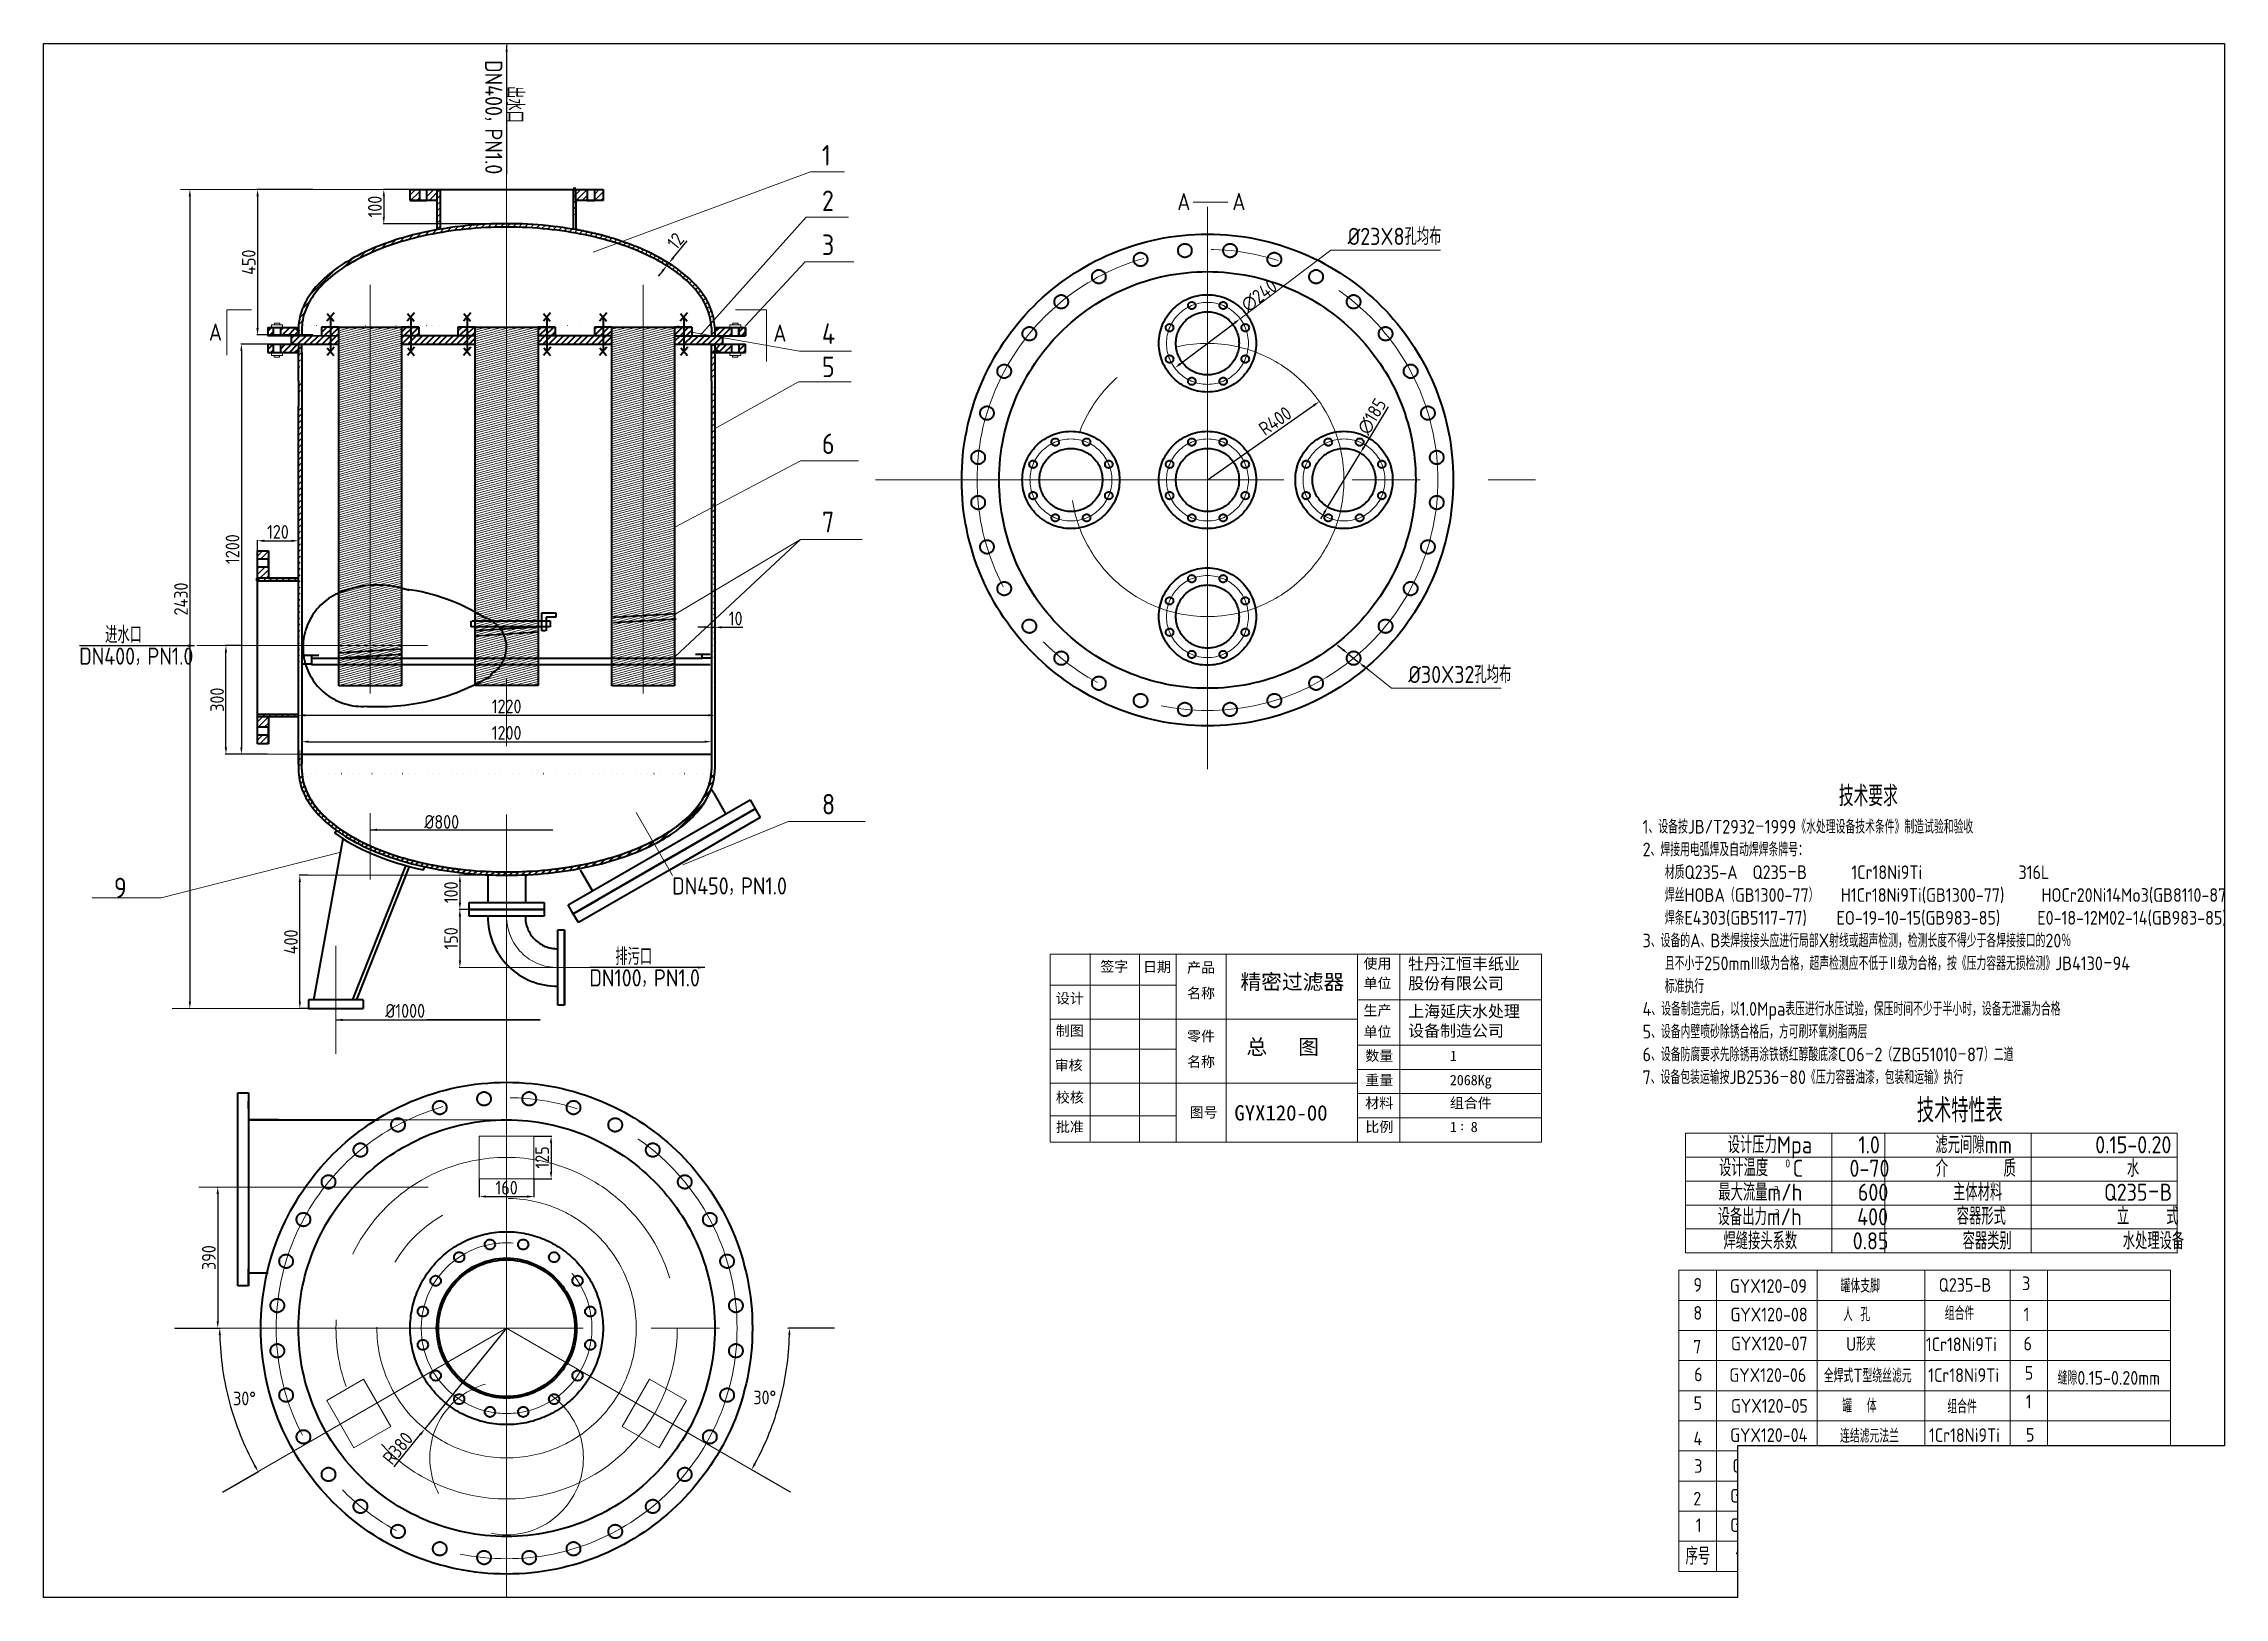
# Paper-space layout 'Gb A1 标题栏' of a CAD drawing. Extents: x 2 to 808, y 7 to 581.
# The model-space entities are those that its viewports show. They can reach past a viewport. Long polylines and large blocks are cut down to what shows.
import ezdxf
from ezdxf.enums import TextEntityAlignment as Align

# ---------------------------------------------------------------- set-up
doc = ezdxf.new("R2010")
doc.units = 0
doc.header["$MEASUREMENT"] = 0
doc.header["$PDMODE"] = 35
for name, pattern in [('CENTER2', [28.575, 19.05, -3.175, 3.175, -3.175]), ('DASHED', [19.05, 12.7, -6.35]), ('DASHED2', [9.525, 6.35, -3.175])]:
    doc.linetypes.add(name, pattern=pattern)
doc.layers.get('0').update_dxf_attribs({"linetype": 'DASHED2', "lineweight": 9})
doc.layers.get('Defpoints').update_dxf_attribs({"linetype": 'CONTINUOUS'})
for name, color, linetype, lineweight in [('中心线', 7, 'CENTER2', 9), ('文本', 7, 'CONTINUOUS', 18), ('标注', 7, 'CONTINUOUS', 15), ('设备主体', 7, 'CONTINUOUS', 35)]:
    doc.layers.add(name, color=color, linetype=linetype, lineweight=lineweight)
doc.layers.add('图框_视口', color=7, linetype='CONTINUOUS')
doc.styles.get("Standard").update_dxf_attribs({"font": 'gbenor.shx'})
doc.styles.add('工程字', font='gbenor.shx', dxfattribs={"bigfont": 'gbcbig.shx'})
doc.dimstyles.new('GB-35', dxfattribs={"dimtxt": 40, "dimasz": 20, "dimexe": 1.75, "dimexo": 0.875, "dimgap": 6, "dimtad": 1, "dimdsep": 46, "dimtxsty": '工程字', "dimcen": 3.5, "dimadec": 0, "dimazin": 0, "dimtfac": 0.7, "dimtmove": 0, "dimatfit": 3, "dimfxl": 0, "dimtzin": 0, "dimarcsym": 0})
doc.dimstyles.new('GB-35$2', dxfattribs={"dimtxt": 40, "dimasz": 20, "dimexe": 1.75, "dimexo": 0.875, "dimgap": 6, "dimtad": 2, "dimtih": 1, "dimtoh": 1, "dimdsep": 46, "dimtxsty": '工程字', "dimcen": 3.5, "dimaunit": 1, "dimadec": 0, "dimazin": 0, "dimtfac": 0.7, "dimtmove": 0, "dimatfit": 0, "dimfxl": 0, "dimtzin": 0, "dimarcsym": 0})
pattern_1 = [(45, (0, 0), (-8.98026, 8.98026), [])]

psp = doc.layouts.new('Gb A1 标题栏')

msp = doc.modelspace()

# ---------------------------------------------------------------- texts
at = {"layer": '文本', "ltscale": 1.05, "insert": (4131.958, -400.906), "char_height": 40, "attachment_point": 1, "style": '工程字'}
msp.add_mtext('                         {\\H1.5x; 技术要求\\P}1、设备按JB/T2932－1999《水处理设备技术条件》制造试验和验收\\P2、焊接用电弧焊及自动焊焊条牌号：\\P   材质Q235-A  Q235－B      1Cr18Ni9Ti             316L\\P   焊丝HOBA（GB1300-77）   H1Cr18Ni9Ti(GB1300-77)     HOCr20Ni14Mo3(GB8110-87)\\P   焊条E4303(GB5117-77)    EO-19-10-15(GB983-85)     E0-18-12M02-14(GB983-85)\\P3、设备的A、B类焊接接头应进行局部X射线或超声检测，检测长度不得少于各焊接接口的20％\\P   且不小于250mmⅢ级为合格，超声检测应不低于Ⅱ级为合格，按《压力容器无损检测》JB4130－94\\P   标准执行\\P4、设备制造完后，以1.0Mpa表压进行水压试验，保压时间不少于半小时，设备无泄漏为合格\\P5、设备内壁喷砂除锈合格后，方可刷环氧树脂两层\\P6、设备防腐要求先除锈再涂铁锈红醇酸底漆CO6－2（ZBG51010－87）二道\\P7、设备包装运输按JB2536－80《压力容器油漆，包装和运输》执行', dxfattribs=at)
at = {"layer": '标注', "linetype": 'Continuous', "lineweight": 15, "style": '工程字'}
for s, height, p in [('                技术特性表', 70, (4327.957, -1386.559)), ('设计压力Mpa     1.0      滤元间隙mm         0.15-0.20    ', 50, (4381.204, -1477.272)), ('设计温度', 50, (4355.757, -1544.625)), ('C     0-70     介      质            水                  ', 50, (4571.749, -1546.259)), ('最大流量m/h      600       主体材料           Q235－B', 50, (4353.688, -1616.377)), ('设备出力m/h      400      ', 50, (4351.801, -1688.025)), ('                 容器形式            立    式', 50, (4591.305, -1686.477)), ('焊缝接头系数      0.85        容器类别            水处理设备', 50, (4368.747, -1758.673))]:
    msp.add_text(s, height=height, dxfattribs=at).set_placement(p)
at = {"layer": '标注', "linetype": 'Continuous', "lineweight": 15}
for s, p in [('0', (4550.372, -1518.553)), ('3', (4516.926, -1596.53)), ('3', (4519.318, -1664.668))]:
    msp.add_text(s, height=23.355, dxfattribs=at).set_placement(p)
at = {"layer": '标注', "ltscale": 1.05}
for s, p in [('9', (4293.465, -1862.426)), ('3', (5255.725, -1858.166)), ('8', (4293.465, -1944.687)), ('1', (5256.486, -1948.994)), ('7', (4292.052, -2043.647)), ('6', (5260.131, -2034.545)), ('6', (4295.165, -2124.791)), ('5', (5263.915, -2120.379)), ('5', (4293.753, -2209.287)), ('1', (5263.095, -2204.323)), ('4', (4293.753, -2312.187)), ('5', (5267.241, -2301.462)), ('2', (5269.531, -2380.397)), ('3', (4295.165, -2393.037)), ('2', (4292.006, -2488.587)), ('1', (5265.026, -2472.541)), ('1', (4296.281, -2566.111)), ('2', (5272.458, -2570.461))]:
    msp.add_text(s, height=40, dxfattribs=at).set_placement(p, align=Align.MIDDLE_CENTER)
at = {"layer": '标注', "ltscale": 1.05, "style": '工程字'}
for s, p in [('罐体支脚', (4769.503, -1865.353)), ('Q235-B', (5076.299, -1862.85)), ('人 孔', (4758.877, -1949.004)), ('组合件', (5060.36, -1945.901)), ('U形夹', (4771.613, -2035.73)), ('1Cr18Ni9Ti', (5065.694, -2036.706)), ('全焊式T型绕丝滤元', (4791.407, -2128.437)), ('1Cr18Ni9Ti', (5072.46, -2126.834)), ('罐  体', (4767.266, -2216.637)), ('组合件', (5067.95, -2218.89)), ('连结滤元法兰', (4796.666, -2304.837)), ('1Cr18Ni9Ti', (5074.715, -2302.584)), ('罐盖与筒体连结法兰', (4793.663, -2390.784)), ('Q235-B', (5079.226, -2389.181)), ('        孔  板', (4753.068, -2478.984)), ('Q235-B', (5085.992, -2477.055)), ('   罐  盖', (4745.216, -2569.437)), ('Q235-B', (5079.226, -2567.184))]:
    msp.add_text(s, height=40, dxfattribs=at).set_placement(p, align=Align.MIDDLE_CENTER)
at = {"layer": '标注', "insert": (853.531, 1724.019), "char_height": 40, "width": 500, "attachment_point": 1, "rotation": 270, "line_spacing_factor": 0.75, "style": '工程字'}
msp.add_mtext(' {\\H1.25x;  出水口\\PDN400，PN1.0}', dxfattribs=at)
at = {"layer": '标注', "width": 72.967, "attachment_point": 1, "style": '工程字'}
for s, insert, char_height in [('1', (1727.701, 1475.536), 60), ('2', (1727.701, 1342.099), 60), ('A', (2768.611, 1334.77), 50), ('A', (2929.978, 1334.77), 50), ('3', (1727.701, 1213.109), 60), ('A', (-68.265, 952.629), 50), ('A', (1585.254, 949.644), 50), ('4', (1727.701, 952.906), 60), ('5', (1727.701, 855.736), 60), ('6', (1727.701, 630.433), 60), ('7', (1727.701, 401.365), 60), ('8', (1727.701, -424.93), 60), ('9', (-346.648, -670.3), 60)]:
    msp.add_mtext(s, dxfattribs=dict(at, insert=insert, char_height=char_height))
at = {"layer": '标注', "char_height": 40, "width": 500, "attachment_point": 1, "line_spacing_factor": 0.75, "style": '工程字'}
for s, insert in [(' {\\H1.25x;  %%c23X8孔均布}', (3191.913, 1232.743)), (' {\\H1.25x;  进水口\\PDN400，PN1.0}', (-448.21, 66.148)), (' {\\H1.25x;  %%c30X32孔均布}', (3369.639, -50.232)), (' {\\H1.25x;   \\PDN450，PN1.0}', (1288.877, -606.924)), (' {\\H1.25x;  排污口\\PDN100，PN1.0}', (1046.406, -876.08))]:
    msp.add_mtext(s, dxfattribs=dict(at, insert=insert))
at = {"layer": '标注', "char_height": 40, "attachment_point": 6, "style": '工程字'}
for s, insert in [('%%c800', (664.715, -506.898)), ('%%c1000', (564.953, -1060.161))]:
    msp.add_mtext(s, dxfattribs=dict(at, insert=insert))
at = {"layer": '标注', "attachment_point": 1}
for s, insert, char_height in [('{\\f宋体|b0|i0|c134|p2;签字}', (2543.208, -915.023), 30), ('{\\f宋体|b0|i0|c134|p2;日期}', (2668.252, -916.096), 30), ('{\\f宋体|b0|i0|c134|p2;精密过滤器}', (2953.728, -952.936), 44.56296), ('{\\f宋体|b0|i0|c134|p2;使用}', (3314.238, -906.319), 30), ('{\\f宋体|b0|i0|c134|p2;牡丹江恒丰纸业\\P股份有限公司}', (3445.036, -905.3), 34.2792), ('{\\f宋体|b0|i0|c134|p2;设计}', (2412.982, -1008.319), 30), ('{\\f宋体|b0|i0|c134|p2;单位}', (3314.238, -964.059), 30), ('{\\f宋体|b0|i0|c134|p2;生产}', (3314.238, -1043.751), 30), ('{\\f宋体|b0|i0|c134|p2;上海延庆水处理\\P设备制造公司}', (3445.036, -1044.109), 34.2792), ('{\\f宋体|b0|i0|c134|p2;制图}', (2412.982, -1103.092), 30), ('{\\f宋体|b0|i0|c134|p2;总   图}', (2971.313, -1143.294), 44.56296), ('{\\f宋体|b0|i0|c134|p2;单位}', (3314.238, -1106.464), 30), ('{\\f宋体|b0|i0|c134|p2;审核}', (2409.536, -1204.177), 30), ('{\\f宋体|b0|i0|c134|p2;数量}', (3319.546, -1176.684), 30), ('{\\f宋体|b0|i0|c134|p2;1}', (3567.228, -1176.684), 30), ('{\\f宋体|b0|i0|c134|p2;重量}', (3319.546, -1247.879), 30), ('{\\f宋体|b0|i0|c134|p2;2068K\\f宋体|b0|i0|c0|p2;g}', (3567.228, -1247.879), 30), ('{\\f宋体|b0|i0|c134|p2;校核}', (2412.982, -1298.587), 30), ('{\\f宋体|b0|i0|c134|p2;图号}', (2804.972, -1342.411), 30), ('{\\f宋体|b0|i0|c134|p2;GYX120-00}', (2936.142, -1336.58), 44.56296), ('{\\f宋体|b0|i0|c134|p2;材料}', (3319.546, -1314.886), 30), ('{\\f宋体|b0|i0|c134|p2;组合件}', (3567.228, -1314.886), 30), ('{\\f宋体|b0|i0|c134|p2;批准}', (2412.982, -1384.874), 30), ('{\\f宋体|b0|i0|c134|p2;比例}', (3319.546, -1384.995), 30), ('{\\f宋体|b0|i0|c134|p2;1  8}', (3567.228, -1384.995), 30)]:
    msp.add_mtext(s, dxfattribs=dict(at, insert=insert, char_height=char_height))
at = {"layer": '标注', "char_height": 30, "attachment_point": 1, "line_spacing_factor": 1.5}
for s, insert in [('{\\f宋体|b0|i0|c134|p2;产品\\P名称}', (2797.383, -918.192)), ('{\\f宋体|b0|i0|c134|p2;零件\\P名称}', (2797.383, -1118.96))]:
    msp.add_mtext(s, dxfattribs=dict(at, insert=insert))
at = {"layer": '标注', "ltscale": 1.05, "char_height": 40, "attachment_point": 1}
for s, insert in [('GYX120-09', (4387.627, -1845.89)), ('GYX120-08', (4389.145, -1929.303)), ('GYX120-07', (4390.663, -2014.233)), ('GYX120-06', (4386.152, -2106.615)), ('GYX120-05', (4390.663, -2196.743)), ('GYX120-04', (4388.408, -2282.365)), ('GYX120-03', (4395.173, -2372.493)), ('GYX120-02', (4388.408, -2460.368)), ('GYX120-01', (4388.408, -2545.989))]:
    msp.add_mtext(s, dxfattribs=dict(at, insert=insert))
at = {"layer": '标注', "ltscale": 1.05, "attachment_point": 1, "style": '工程字'}
for s, insert, char_height in [('缝隙0.15-0.20mm', (5347.916, -2115.015), 40), ('名    称', (4721.638, -2628.46), 50), ('材    料', (5011.309, -2630.414), 50), ('备     注', (5417.203, -2630.254), 50)]:
    msp.add_mtext(s, dxfattribs=dict(at, insert=insert, char_height=char_height))
at = {"layer": '标注', "ltscale": 1.05, "attachment_point": 1, "line_spacing_factor": 0.75, "style": '工程字'}
for s, insert, char_height in [('序号', (4257.689, -2631.677), 50), ('代    号', (4404.486, -2628.46), 50), ('数量', (5237.302, -2627.769), 40)]:
    msp.add_mtext(s, dxfattribs=dict(at, insert=insert, char_height=char_height))

# ---------------------------------------------------------------- blocks, each defined once
blk = doc.blocks.new('*D2')
at = {"layer": 'Defpoints', "color": 0}
for p in [(803.9, 1344.9), (444.1, 1244.9), (803.9, 1244.9)]:
    blk.add_point(p, dxfattribs=at)
at = {"layer": '标注', "color": 0, "lineweight": -2}
for p, q in [((803, 1344.9), (442.3, 1344.9)), ((444.1, 1324.9), (444.1, 1264.9)), ((803, 1244.9), (442.3, 1244.9))]:
    blk.add_line(p, q, dxfattribs=at)
at = {"layer": '标注', "color": 0}
for points in [[(440.7, 1324.9), (447.4, 1324.9), (444.1, 1344.9)], [(440.7, 1264.9), (447.4, 1264.9), (444.1, 1244.9)]]:
    blk.add_solid(points, dxfattribs=at)
at = {"layer": '标注', "color": 0, "insert": (418.1, 1294.9), "char_height": 40, "attachment_point": 5, "rotation": 90, "style": '工程字'}
blk.add_mtext('100', dxfattribs=at)
blk = doc.blocks.new('*D3')
at = {"layer": 'Defpoints', "color": 0}
for p in [(236.7, 1344.9), (74.3, 919.2), (236.7, 919.2)]:
    blk.add_point(p, dxfattribs=at)
at = {"layer": '标注', "color": 0, "lineweight": -2}
for p, q in [((235.8, 1344.9), (72.5, 1344.9)), ((74.3, 1324.9), (74.3, 939.2)), ((235.8, 919.2), (72.5, 919.2))]:
    blk.add_line(p, q, dxfattribs=at)
at = {"layer": '标注', "color": 0}
for points in [[(70.9, 1324.9), (77.6, 1324.9), (74.3, 1344.9)], [(70.9, 939.2), (77.6, 939.2), (74.3, 919.2)]]:
    blk.add_solid(points, dxfattribs=at)
at = {"layer": '标注', "color": 0, "insert": (48.3, 1132.1), "char_height": 40, "attachment_point": 5, "rotation": 90, "style": '工程字'}
blk.add_mtext('450', dxfattribs=at)
blk = doc.blocks.new('*D4')
at = {"layer": 'Defpoints', "color": 0}
for p in [(103.9, 891.9), (26.9, -308.1), (103.9, -308.1)]:
    blk.add_point(p, dxfattribs=at)
at = {"layer": '标注', "color": 0, "lineweight": -2}
for p, q in [((103, 891.9), (25.1, 891.9)), ((26.9, 871.9), (26.9, -288.1)), ((103, -308.1), (25.1, -308.1))]:
    blk.add_line(p, q, dxfattribs=at)
at = {"layer": '标注', "color": 0}
for points in [[(23.6, 871.9), (30.2, 871.9), (26.9, 891.9)], [(23.6, -288.1), (30.2, -288.1), (26.9, -308.1)]]:
    blk.add_solid(points, dxfattribs=at)
at = {"layer": '标注', "color": 0, "insert": (0.9, 291.9), "char_height": 40, "attachment_point": 5, "rotation": 90, "style": '工程字'}
blk.add_mtext('1200', dxfattribs=at)
blk = doc.blocks.new('*D5')
at = {"layer": 'Defpoints', "color": 0}
for p in [(73.9, 286.6), (193.9, 316.4), (193.9, 286.6)]:
    blk.add_point(p, dxfattribs=at)
at = {"layer": '标注', "color": 0, "lineweight": -2}
for p, q in [((73.9, 287.5), (73.9, 318.1)), ((93.9, 316.4), (173.9, 316.4)), ((193.9, 287.5), (193.9, 318.1))]:
    blk.add_line(p, q, dxfattribs=at)
at = {"layer": '标注', "color": 0}
for points in [[(93.9, 319.7), (93.9, 313), (73.9, 316.4)], [(173.9, 319.7), (173.9, 313), (193.9, 316.4)]]:
    blk.add_solid(points, dxfattribs=at)
at = {"layer": '标注', "color": 0, "insert": (133.9, 342.4), "char_height": 40, "attachment_point": 5, "style": '工程字'}
blk.add_mtext('120', dxfattribs=at)
blk = doc.blocks.new('*D6')
at = {"layer": 'Defpoints', "color": 0}
for p in [(-18.4, 10), (26.9, 10), (26.9, -308.1)]:
    blk.add_point(p, dxfattribs=at)
at = {"layer": '标注', "color": 0, "lineweight": -2}
for p, q in [((26, 10), (-20.2, 10)), ((-18.4, -288.1), (-18.4, -10)), ((26, -308.1), (-20.2, -308.1))]:
    blk.add_line(p, q, dxfattribs=at)
at = {"layer": '标注', "color": 0}
for points in [[(-21.8, -10), (-15.1, -10), (-18.4, 10)], [(-21.8, -288.1), (-15.1, -288.1), (-18.4, -308.1)]]:
    blk.add_solid(points, dxfattribs=at)
at = {"layer": '标注', "color": 0, "insert": (-44.4, -149), "char_height": 40, "attachment_point": 5, "rotation": 90, "style": '工程字'}
blk.add_mtext('300', dxfattribs=at)
blk = doc.blocks.new('*D7')
at = {"layer": 'Defpoints', "color": 0}
for p in [(-124.1, 1344.9), (-124.1, -1053.1), (-124.1, -1053.1)]:
    blk.add_point(p, dxfattribs=at)
at = {"layer": '标注', "color": 0, "lineweight": -2}
for p, q in [((-123.2, 1344.9), (-122.3, 1344.9)), ((-124.1, 1324.9), (-124.1, -1033.1)), ((-125, -1053.1), (-125.8, -1053.1))]:
    blk.add_line(p, q, dxfattribs=at)
at = {"layer": '标注', "color": 0}
for points in [[(-127.4, 1324.9), (-120.8, 1324.9), (-124.1, 1344.9)], [(-127.4, -1033.1), (-120.8, -1033.1), (-124.1, -1053.1)]]:
    blk.add_solid(points, dxfattribs=at)
at = {"layer": '标注', "color": 0, "insert": (-150.1, 145.9), "char_height": 40, "attachment_point": 5, "rotation": 90, "style": '工程字'}
blk.add_mtext('2430', dxfattribs=at)
blk = doc.blocks.new('*D8')
at = {"layer": 'Defpoints', "color": 0}
for p in [(748.9, -663.1), (667, -763.1), (748.9, -763.1)]:
    blk.add_point(p, dxfattribs=at)
at = {"layer": '标注', "color": 0, "lineweight": -2}
for p, q in [((748, -663.1), (665.3, -663.1)), ((667, -683.1), (667, -743.1)), ((748, -763.1), (665.3, -763.1))]:
    blk.add_line(p, q, dxfattribs=at)
at = {"layer": '标注', "color": 0}
for points in [[(663.7, -683.1), (670.4, -683.1), (667, -663.1)], [(663.7, -743.1), (670.4, -743.1), (667, -763.1)]]:
    blk.add_solid(points, dxfattribs=at)
at = {"layer": '标注', "color": 0, "insert": (641, -713.1), "char_height": 40, "attachment_point": 5, "rotation": 90, "style": '工程字'}
blk.add_mtext('100', dxfattribs=at)
blk = doc.blocks.new('*D9')
at = {"layer": 'Defpoints', "color": 0}
for p in [(667, -763.1), (667, -933.1), (667, -933.1)]:
    blk.add_point(p, dxfattribs=at)
at = {"layer": '标注', "color": 0, "lineweight": -2}
for p, q in [((667.9, -763.1), (668.8, -763.1)), ((667, -783.1), (667, -913.1)), ((666.2, -933.1), (665.3, -933.1))]:
    blk.add_line(p, q, dxfattribs=at)
at = {"layer": '标注', "color": 0}
for points in [[(663.7, -783.1), (670.4, -783.1), (667, -763.1)], [(663.7, -913.1), (670.4, -913.1), (667, -933.1)]]:
    blk.add_solid(points, dxfattribs=at)
at = {"layer": '标注', "color": 0, "insert": (641, -848.1), "char_height": 40, "attachment_point": 5, "rotation": 90, "style": '工程字'}
blk.add_mtext('150', dxfattribs=at)
blk = doc.blocks.new('*D10')
at = {"layer": 'Defpoints', "color": 0}
for p in [(198.1, -663.1), (223.9, -663.1), (223.9, -1053.1)]:
    blk.add_point(p, dxfattribs=at)
at = {"layer": '标注', "color": 0, "lineweight": -2}
for p, q in [((223, -663.1), (196.4, -663.1)), ((198.1, -1033.1), (198.1, -683.1)), ((223, -1053.1), (196.4, -1053.1))]:
    blk.add_line(p, q, dxfattribs=at)
at = {"layer": '标注', "color": 0}
for points in [[(194.8, -683.1), (201.4, -683.1), (198.1, -663.1)], [(194.8, -1033.1), (201.4, -1033.1), (198.1, -1053.1)]]:
    blk.add_solid(points, dxfattribs=at)
at = {"layer": '标注', "color": 0, "insert": (172.1, -858.1), "char_height": 40, "attachment_point": 5, "rotation": 90, "style": '工程字'}
blk.add_mtext('400', dxfattribs=at)
blk = doc.blocks.new('*D11')
at = {"layer": 'Defpoints', "color": 0}
for p in [(203.9, -263.1), (1403.9, -266.4), (1403.9, -272)]:
    blk.add_point(p, dxfattribs=at)
at = {"layer": '标注', "color": 0, "lineweight": -2}
for p, q in [((203.9, -263.9), (203.9, -273.7)), ((223.9, -272), (1383.9, -272)), ((1403.9, -267.3), (1403.9, -273.7))]:
    blk.add_line(p, q, dxfattribs=at)
at = {"layer": '标注', "color": 0}
for points in [[(223.9, -268.6), (223.9, -275.3), (203.9, -272)], [(1383.9, -268.6), (1383.9, -275.3), (1403.9, -272)]]:
    blk.add_solid(points, dxfattribs=at)
at = {"layer": '标注', "color": 0, "insert": (803.9, -246), "char_height": 40, "attachment_point": 5, "style": '工程字'}
blk.add_mtext('1200', dxfattribs=at)
blk = doc.blocks.new('*D12')
at = {"layer": 'Defpoints', "color": 0}
for p in [(193.9, -219.2), (1413.9, -194.6), (1413.9, -220.5)]:
    blk.add_point(p, dxfattribs=at)
at = {"layer": '标注', "color": 0, "lineweight": -2}
for p, q in [((193.9, -218.3), (193.9, -192.8)), ((213.9, -194.6), (1393.9, -194.6)), ((1413.9, -219.6), (1413.9, -192.8))]:
    blk.add_line(p, q, dxfattribs=at)
at = {"layer": '标注', "color": 0}
for points in [[(213.9, -191.3), (213.9, -197.9), (193.9, -194.6)], [(1393.9, -191.3), (1393.9, -197.9), (1413.9, -194.6)]]:
    blk.add_solid(points, dxfattribs=at)
at = {"layer": '标注', "color": 0, "insert": (803.9, -168.6), "char_height": 40, "attachment_point": 5, "style": '工程字'}
blk.add_mtext('1220', dxfattribs=at)
blk = doc.blocks.new('*D13')
at = {"layer": 'Defpoints', "color": 0}
for p in [(1403.9, 56.9), (1413.9, 63), (1413.9, 56.9)]:
    blk.add_point(p, dxfattribs=at)
at = {"layer": '标注', "color": 0, "lineweight": -2}
for p, q in [((1403.9, 57.7), (1403.9, 64.8)), ((1413.9, 57.7), (1413.9, 64.8)), ((1383.9, 63), (1363.9, 63)), ((1403.9, 63), (1413.9, 63)), ((1433.9, 63), (1495.9, 63))]:
    blk.add_line(p, q, dxfattribs=at)
at = {"layer": '标注', "color": 0}
for points in [[(1383.9, 66.4), (1383.9, 59.7), (1403.9, 63)], [(1433.9, 66.4), (1433.9, 59.7), (1413.9, 63)]]:
    blk.add_solid(points, dxfattribs=at)
at = {"layer": '标注', "color": 0, "insert": (1474.9, 89), "char_height": 40, "attachment_point": 5, "style": '工程字'}
blk.add_mtext('10', dxfattribs=at)
blk = doc.blocks.new('*D14')
at = {"layer": 'Defpoints', "color": 0}
for p in [(1273.4, 1121.7), (1279.6, 1129.8), (1279.9, 1129.6)]:
    blk.add_point(p, dxfattribs=at)
at = {"layer": '标注', "color": 0, "lineweight": -2}
for p, q in [((1292.3, 1145.3), (1332.9, 1194.8)), ((1260.5, 1106.4), (1247.8, 1090.9)), ((1272.7, 1122.2), (1271.8, 1123)), ((1273.1, 1121.9), (1279.6, 1129.8)), ((1279.2, 1130.2), (1278.3, 1130.9))]:
    blk.add_line(p, q, dxfattribs=at)
at = {"layer": '标注', "color": 0}
for points in [[(1257.9, 1108.5), (1263, 1104.3), (1273.1, 1121.9)], [(1289.7, 1147.4), (1294.9, 1143.2), (1279.6, 1129.8)]]:
    blk.add_solid(points, dxfattribs=at)
at = {"layer": '标注', "color": 0, "insert": (1298.8, 1194.3), "char_height": 40, "attachment_point": 5, "rotation": 50.68424, "style": '工程字'}
blk.add_mtext('12', dxfattribs=at)
blk = doc.blocks.new('*D15')
at = {"color": 0, "lineweight": -2}
for p, q in [((-44, -1576.2), (-40.7, -1576.2)), ((-42.4, -1596.2), (-42.4, -1969.3)), ((-44, -1989.3), (-40.7, -1989.3))]:
    blk.add_line(p, q, dxfattribs=at)
at = {"color": 0}
for points in [[(-45.8, -1596.2), (-39.1, -1596.2), (-42.4, -1576.2)], [(-45.8, -1969.3), (-39.1, -1969.3), (-42.4, -1989.3)]]:
    blk.add_solid(points, dxfattribs=at)
at = {"layer": 'Defpoints', "color": 0}
for p in [(-44.9, -1576.2), (-44.9, -1989.3), (-42.4, -1989.3)]:
    blk.add_point(p, dxfattribs=at)
at = {"color": 0, "insert": (-68.4, -1782.7), "char_height": 40, "attachment_point": 5, "rotation": 90, "style": '工程字'}
blk.add_mtext('390', dxfattribs=at)
blk = doc.blocks.new('*D16')
at = {"layer": 'Defpoints', "color": 0}
for p in [(803.9, -1989.4), (564.5, -2284.5)]:
    blk.add_point(p, dxfattribs=at)
at = {"layer": '标注', "color": 0, "lineweight": -2}
for p, q in [((803.9, -1989.4), (564.5, -2284.5)), ((474.2, -2395.8), (551.9, -2300))]:
    blk.add_line(p, q, dxfattribs=at)
at = {"layer": '标注', "color": 0}
blk.add_solid([(549.3, -2297.9), (554.5, -2302.1), (564.5, -2284.5)], dxfattribs=at)
at = {"layer": '标注', "color": 0, "insert": (485.1, -2341.1), "char_height": 40, "attachment_point": 5, "rotation": 50.94802, "style": '工程字'}
blk.add_mtext('R380', dxfattribs=at)
blk = doc.blocks.new('*D17')
at = {"layer": 'Defpoints', "color": 0}
for p in [(883.9, -1426.9), (883.9, -1551.9), (934.2, -1551.9)]:
    blk.add_point(p, dxfattribs=at)
at = {"layer": '标注', "color": 0, "lineweight": -2}
for p, q in [((884.8, -1426.9), (935.9, -1426.9)), ((934.2, -1446.9), (934.2, -1531.9)), ((884.8, -1551.9), (935.9, -1551.9))]:
    blk.add_line(p, q, dxfattribs=at)
at = {"layer": '标注', "color": 0}
for points in [[(930.8, -1446.9), (937.5, -1446.9), (934.2, -1426.9)], [(930.8, -1531.9), (937.5, -1531.9), (934.2, -1551.9)]]:
    blk.add_solid(points, dxfattribs=at)
at = {"layer": '标注', "color": 0, "insert": (908.2, -1489.4), "char_height": 40, "attachment_point": 5, "rotation": 90, "style": '工程字'}
blk.add_mtext('125', dxfattribs=at)
blk = doc.blocks.new('*D18')
at = {"layer": 'Defpoints', "color": 0}
for p in [(723.9, -1551.9), (883.9, -1551.9), (883.9, -1604)]:
    blk.add_point(p, dxfattribs=at)
at = {"layer": '标注', "color": 0, "lineweight": -2}
for p, q in [((723.9, -1552.8), (723.9, -1605.7)), ((883.9, -1552.8), (883.9, -1605.7)), ((743.9, -1604), (863.9, -1604))]:
    blk.add_line(p, q, dxfattribs=at)
at = {"layer": '标注', "color": 0}
for points in [[(743.9, -1600.6), (743.9, -1607.3), (723.9, -1604)], [(863.9, -1600.6), (863.9, -1607.3), (883.9, -1604)]]:
    blk.add_solid(points, dxfattribs=at)
at = {"layer": '标注', "color": 0, "insert": (803.9, -1578), "char_height": 40, "attachment_point": 5, "style": '工程字'}
blk.add_mtext('160', dxfattribs=at)
blk = doc.blocks.new('*D19')
at = {"layer": 'Defpoints', "color": 0}
for p in [(803.9, -1989.4), (1764.6, -1989.4), (1582.6, -2272.8), (1635.9, -2469.7)]:
    blk.add_point(p, dxfattribs=at)
at = {"layer": '标注', "color": 0, "lineweight": -2}
for p, q in [((1763.7, -1989.4), (1630.8, -1989.4)), ((1635.1, -2469.3), (1520, -2402.9))]:
    blk.add_line(p, q, dxfattribs=at)
blk.add_arc((803.9, -1989.4), 828.7, 331.3829, 358.6171, dxfattribs=at)
at = {"layer": '标注', "color": 0}
for points in [[(1629, -2009.4), (1635.6, -2009.4), (1632.6, -1989.4)], [(1534.2, -2387.9), (1528.4, -2384.7), (1521.5, -2403.7)]]:
    blk.add_solid(points, dxfattribs=at)
at = {"layer": '标注', "color": 0, "insert": (1560.3, -2192.1), "char_height": 40, "attachment_point": 5, "style": '工程字'}
blk.add_mtext('30°', dxfattribs=at)
blk = doc.blocks.new('*D20')
at = {"color": 0, "lineweight": -2}
for p, q in [((-167.9, -1989.4), (-34.8, -1989.4)), ((-27.3, -2469.3), (77.6, -2408.8))]:
    blk.add_line(p, q, dxfattribs=at)
blk.add_arc((803.9, -1989.4), 840.5, 181.36346, 208.63654, dxfattribs=at)
at = {"color": 0}
for points in [[(-39.7, -2009.4), (-33, -2009.4), (-36.6, -1989.4)], [(69.2, -2390.6), (63.3, -2393.8), (76, -2409.6)]]:
    blk.add_solid(points, dxfattribs=at)
at = {"layer": 'Defpoints', "color": 0}
for p in [(-168.8, -1989.4), (803.9, -1989.4), (-23.8, -2135.3), (-28.1, -2469.7)]:
    blk.add_point(p, dxfattribs=at)
at = {"color": 0, "insert": (36.1, -2195.1), "char_height": 40, "attachment_point": 5, "style": '工程字'}
blk.add_mtext('30°', dxfattribs=at)
blk = doc.blocks.new('*D21')
at = {"layer": 'Defpoints', "color": 0}
for p in [(3184.6, 724.1), (2857.1, 494.5)]:
    blk.add_point(p, dxfattribs=at)
at = {"layer": '标注', "color": 0, "lineweight": -2}
blk.add_line((2857.1, 494.5), (3168.2, 712.6), dxfattribs=at)
at = {"layer": '标注', "color": 0}
blk.add_solid([(3166.3, 715.4), (3170.1, 709.9), (3184.6, 724.1)], dxfattribs=at)
at = {"layer": '标注', "color": 0, "insert": (3055.4, 667.2), "char_height": 40, "attachment_point": 5, "rotation": 35.03839, "style": '工程字'}
blk.add_mtext('R400', dxfattribs=at)
blk = doc.blocks.new('*D22')
at = {"layer": 'Defpoints', "color": 0}
for p in [(3305, 573.6), (3209.2, 415.3)]:
    blk.add_point(p, dxfattribs=at)
at = {"layer": '标注', "color": 0, "lineweight": -2}
for p, q in [((3386.6, 708.6), (3315.3, 590.7)), ((3209.2, 415.3), (3305, 573.6)), ((3198.9, 398.2), (3188.5, 381.1))]:
    blk.add_line(p, q, dxfattribs=at)
at = {"layer": '标注', "color": 0}
for points in [[(3312.5, 592.5), (3318.2, 589), (3305, 573.6)], [(3196, 399.9), (3201.7, 396.5), (3209.2, 415.3)]]:
    blk.add_solid(points, dxfattribs=at)
at = {"layer": '标注', "color": 0, "insert": (3339.3, 680.6), "char_height": 40, "attachment_point": 5, "rotation": 58.82713, "style": '工程字'}
blk.add_mtext('∅185', dxfattribs=at)
blk = doc.blocks.new('*D23')
at = {"layer": 'Defpoints', "color": 0}
for p in [(2952.9, 966.7), (2761.3, 822.2)]:
    blk.add_point(p, dxfattribs=at)
at = {"layer": '标注', "color": 0, "lineweight": -2}
blk.add_line((2777.3, 834.2), (2936.9, 954.7), dxfattribs=at)
at = {"layer": '标注', "color": 0}
for points in [[(2934.9, 957.4), (2938.9, 952), (2952.9, 966.7)], [(2775.3, 836.9), (2779.3, 831.6), (2761.3, 822.2)]]:
    blk.add_solid(points, dxfattribs=at)
at = {"layer": '标注', "color": 0, "insert": (3008.7, 1034.2), "char_height": 40, "attachment_point": 5, "rotation": 37.03322, "style": '工程字'}
blk.add_mtext('∅240', dxfattribs=at)
blk = doc.blocks.new('*D24')
at = {"layer": 'Defpoints', "color": 0}
for p in [(3269.6, -14.9), (3301, -39.7)]:
    blk.add_point(p, dxfattribs=at)
at = {"layer": '标注', "color": 0, "lineweight": -2}
for p, q in [((3254, -2.5), (3238.3, 10)), ((3269.6, -14.9), (3301, -39.7)), ((3332.3, -64.6), (3316.6, -52.2))]:
    blk.add_line(p, q, dxfattribs=at)
at = {"layer": '标注', "color": 0}
for points in [[(3256, 0.2), (3251.9, -5.1), (3269.6, -14.9)], [(3318.7, -49.6), (3314.6, -54.8), (3301, -39.7)]]:
    blk.add_solid(points, dxfattribs=at)

# ---------------------------------------------------------------- dimensions: what is measured, and where the dimension line sits
dim = msp.add_linear_dim(base=(-42.435, -1989.278), p1=(-44.877, -1576.161), p2=(-44.877, -1989.278), angle=90, text='390', dimstyle='GB-35')
dim.commit()
dim.dimension.update_dxf_attribs({"geometry": '*D15', "text_midpoint": (-68.435, -1782.719)})
dim = msp.add_angular_dim_3p(base=(-23.795, -2135.346), center=(803.902, -1989.401), p1=(-168.79, -1989.401), p2=(-28.063, -2469.736), dimstyle='GB-35$2')
dim.commit()
dim.dimension.update_dxf_attribs({"geometry": '*D20', "text_midpoint": (36.051, -2195.146)})
at = {"layer": '标注'}
for p1, p2, distance, text, picture, middle in [((-124.086, 1344.922), (-124.086, -1053.078), 0, '2430', '*D7', (-150.086, 145.922)), ((236.709, 1344.922), (236.709, 919.209), -162.435, '450', '*D3', (48.274, 1132.065)), ((1273.371, 1121.685), (1279.873, 1129.624), 0.305, '12', '*D14', (1298.805, 1194.259)), ((26.897, -308.078), (26.897, 10.015), 45.322, '300', '*D6', (-44.426, -149.032)), ((223.902, -1053.078), (223.902, -663.078), 25.786, '400', '*D10', (172.116, -858.078)), ((667.036, -763.078), (667.036, -933.078), 0, '150', '*D9', (641.036, -848.078))]:
    dim = msp.add_aligned_dim(p1=p1, p2=p2, distance=distance, text=text, dimstyle='GB-35', dxfattribs=at)
    dim.commit()
    dim.dimension.update_dxf_attribs({"geometry": picture, "text_midpoint": middle})
for p1, p2, distance, picture, middle in [((803.902, 1344.922), (803.902, 1244.922), -359.824, '*D2', (418.077, 1294.922)), ((103.902, 891.922), (103.902, -308.078), -77.005, '*D4', (0.897, 291.922)), ((73.902, 286.594), (193.902, 286.594), 29.787, '*D5', (133.902, 342.38)), ((748.902, -663.078), (748.902, -763.078), -81.866, '*D8', (641.036, -713.078)), ((883.902, -1426.901), (883.902, -1551.901), 50.271, '*D17', (908.173, -1489.401)), ((723.902, -1551.901), (883.902, -1551.901), -52.072, '*D18', (803.902, -1577.973))]:
    dim = msp.add_aligned_dim(p1=p1, p2=p2, distance=distance, dimstyle='GB-35', dxfattribs=at)
    dim.commit()
    dim.dimension.update_dxf_attribs({"geometry": picture, "text_midpoint": middle})
dim = msp.add_diameter_dim_2p(p1=(2761.295, 822.199), p2=(2952.884, 966.746), dimstyle='GB-35', override={"dimtmove": 2}, dxfattribs=at)
dim.commit()
dim.dimension.update_dxf_attribs({"geometry": '*D23', "text_midpoint": (3008.663, 1034.157), "dimtype": 163})
dim = msp.add_radius_dim(center=(2857.089, 494.472), mpoint=(3184.596, 724.122), dimstyle='GB-35', override={"dimtmove": 2}, dxfattribs=at)
dim.commit()
dim.dimension.update_dxf_attribs({"geometry": '*D21', "text_midpoint": (3055.387, 667.224), "dimtype": 164})
dim = msp.add_diameter_dim_2p(p1=(3209.209, 415.329), p2=(3304.969, 573.616), dimstyle='GB-35', dxfattribs=at)
dim.commit()
dim.dimension.update_dxf_attribs({"geometry": '*D22', "text_midpoint": (3361.576, 667.184), "dimtype": 163})
for base, p1, p2, picture, middle in [((1413.902, 63.02), (1403.902, 56.863), (1413.902, 56.863), '*D13', (1474.915, 89.02)), ((1413.902, -194.584), (193.902, -219.19), (1413.902, -220.505), '*D12', (803.902, -168.584)), ((1403.902, -271.955), (203.902, -263.072), (1403.902, -266.426), '*D11', (803.902, -245.955))]:
    dim = msp.add_linear_dim(base=base, p1=p1, p2=p2, dimstyle='GB-35', dxfattribs=at)
    dim.commit()
    dim.dimension.update_dxf_attribs({"geometry": picture, "text_midpoint": middle})
dim = msp.add_diameter_dim_2p(p1=(3269.634, -14.882), p2=(3300.975, -39.737), text=' ', dimstyle='GB-35', dxfattribs=at)
dim.commit()
dim.dimension.update_dxf_attribs({"geometry": '*D24', "text_midpoint": (3332.315, -64.592)})
dim = msp.add_radius_dim(center=(803.902, -1989.401), mpoint=(564.492, -2284.499), dimstyle='GB-35', dxfattribs=at)
dim.commit()
dim.dimension.update_dxf_attribs({"geometry": '*D16', "text_midpoint": (505.277, -2357.489), "dimtype": 164})
dim = msp.add_angular_dim_3p(base=(1582.581, -2272.817), center=(803.902, -1989.401), p1=(1764.572, -1989.401), p2=(1635.866, -2469.736), dimstyle='GB-35$2', dxfattribs=at)
dim.commit()
dim.dimension.update_dxf_attribs({"geometry": '*D19', "text_midpoint": (1560.343, -2192.089)})

# ---------------------------------------------------------------- hatches: boundary and pattern name
at = {"linetype": 'DASHED'}
h = msp.add_hatch(dxfattribs=at)
h.set_pattern_fill('ANSI31', color=256, scale=4, style=0)
h.set_pattern_definition(pattern_1)
h.paths.add_polyline_path([(548.215, 1344.922), (521.402, 1344.922), (521.402, 1312.922), (548.215, 1312.922)])
h.paths.add_polyline_path([(600.902, 1344.922), (570.291, 1344.922), (570.291, 1312.922), (600.902, 1312.922)])
edge = h.paths.add_edge_path()
edge.add_line((608.902, 1344.922), (600.902, 1344.922))
edge.add_line((600.902, 1344.922), (600.902, 1227.253))
edge.add_ellipse((803.902, 934.922), major_axis=(-610, 0), ratio=0.50819672, start_angle=648.6430979, end_angle=649.4380156, ccw=False)
edge.add_line((608.902, 1228.656), (608.902, 1344.922))
h = msp.add_hatch(dxfattribs=at)
h.set_pattern_fill('ANSI31', color=256, scale=4, style=0)
h.set_pattern_definition(pattern_1)
edge = h.paths.add_edge_path()
edge.add_line((998.902, 1344.922), (998.902, 1228.656))
edge.add_line((1006.902, 1312.922), (1006.902, 1227.253))
edge.add_line((1006.902, 1312.922), (1006.902, 1344.922))
h = msp.add_hatch(dxfattribs=at)
h.set_pattern_fill('ANSI31', color=256, scale=4, style=0)
h.set_pattern_definition(pattern_1)
h.paths.add_polyline_path([(1039.903, 1344.922), (1006.902, 1344.922), (1006.902, 1312.922), (1039.903, 1312.922)])
h.paths.add_polyline_path([(1086.402, 1344.922), (1061.979, 1344.922), (1061.979, 1312.922), (1086.402, 1312.922)])
h = msp.add_hatch()
h.set_pattern_fill('ANSI31', color=256, scale=4, style=0)
h.set_pattern_definition(pattern_1)
edge = h.paths.add_edge_path()
edge.add_ellipse((803.902, 934.922), major_axis=(-610, 0), ratio=0.50819672, start_angle=541.1090198, end_angle=718.8909802)
edge.add_ellipse((803.902, 934.922), major_axis=(-600, 0), ratio=0.5, start_angle=181.145992, end_angle=358.854008)
h = msp.add_hatch()
h.set_pattern_fill('ANSI31', color=256, scale=4, style=0)
h.set_pattern_definition(pattern_1)
edge = h.paths.add_edge_path()
edge.add_line((193.902, 891.922), (193.902, 867.922))
edge.add_line((203.902, 867.922), (203.902, 892.709))
edge.add_line((193.902, 784.922), (193.902, 867.922))
edge.add_line((203.902, 867.922), (203.902, 784.922))
edge.add_line((193.902, 784.922), (193.902, 710.45))
edge.add_line((203.902, 784.922), (203.902, 711.922))
edge.add_line((193.902, -338.078), (193.902, 710.45))
edge.add_line((203.902, 711.922), (203.902, -336.93))
edge.add_line((193.902, -298.078), (193.902, -353.078))
edge.add_line((203.902, -353.078), (203.902, -296.93))
edge.add_line((204.022, 940.922), (204.022, 919.259))
edge.add_line((193.902, 940.922), (193.902, 916.922))
h = msp.add_hatch()
h.set_pattern_fill('ANSI31', color=256, scale=2, angle=330, style=0)
h.set_pattern_definition([(15, (0, 0), (-1.6435, 6.13363), [])])
h.paths.add_polyline_path([(403.902, 942.085), (311.902, 942.085), (311.902, 917.085), (311.902, 3.07), (403.902, 3.07)])
h.paths.add_polyline_path([(495.902, 942.085), (403.902, 942.085), (403.902, 186.109, -0.08164688), (495.902, 177.744)])
h.paths.add_polyline_path([(495.902, 177.744, 0.08164688), (403.902, 186.109), (403.902, 3.07), (491.241, 3.07), (495.902, 3.07)])
h.paths.add_polyline_path([(495.902, 3.07), (491.241, 3.07), (403.902, 3.07), (403.902, -107.915), (495.902, -107.915)])
h.paths.add_polyline_path([(403.902, 3.07), (311.902, 3.07), (311.902, -107.915), (403.902, -107.915)])
h.paths.add_polyline_path([(803.902, 942.249), (711.902, 942.249), (711.902, 917.249), (711.902, 3.07), (803.902, 3.07)])
h.paths.add_polyline_path([(895.902, 942.249), (803.902, 942.249), (803.902, -107.751), (895.902, -107.751)])
h.paths.add_polyline_path([(1203.902, 942.085), (1111.902, 942.085), (1111.902, 917.085), (1111.902, -107.915), (1203.902, -107.915)])
h.paths.add_polyline_path([(1295.902, 942.085), (1203.902, 942.085), (1203.902, -107.915), (1295.902, -107.915)])
h.paths.add_polyline_path([(803.607, 3.07), (711.902, 3.07), (711.902, -104.095, 0.01954659), (756.148, -80.289), (761.428, -72.377, 0.25200968)])
h.paths.add_polyline_path([(803.902, 3.07), (803.607, 3.07, -0.25200968), (761.428, -72.377), (756.148, -80.289, -0.01954659), (711.902, -104.095), (711.902, -107.751), (803.902, -107.751)])
h = msp.add_hatch()
h.set_pattern_fill('ANSI31', color=256, scale=4, style=0)
h.set_pattern_definition(pattern_1)
edge = h.paths.add_edge_path()
edge.add_line((1403.782, 940.922), (1403.782, 917.085))
edge.add_line((1413.787, 940.922), (1413.825, 916.922))
edge.add_line((1403.902, 867.922), (1403.902, 891.922))
edge.add_line((1413.864, 891.922), (1413.902, 867.922))
edge.add_line((1413.902, 867.922), (1413.902, 784.922))
edge.add_line((1403.902, 784.922), (1403.902, 867.922))
edge.add_line((1403.902, 711.922), (1403.902, -338.078))
edge.add_line((1403.902, 784.922), (1403.902, 711.922))
edge.add_line((1413.902, 784.922), (1413.902, 711.922))
edge.add_line((1413.902, 711.922), (1413.902, -338.078))
h = msp.add_hatch(dxfattribs=at)
h.set_pattern_fill('ANSI31', color=256, scale=4, style=0)
h.set_pattern_definition(pattern_1)
h.paths.add_polyline_path([(105.902, 286.594), (73.902, 286.594), (73.902, 262.171), (105.902, 262.171)])
h.paths.add_polyline_path([(105.902, 240.095), (73.902, 240.095), (73.902, 207.094), (105.902, 207.094)])
h.paths.add_polyline_path([(105.902, -198.906), (73.902, -198.906), (73.902, -229.517), (105.902, -229.517)])
h.paths.add_polyline_path([(105.902, -251.593), (73.902, -251.593), (73.902, -278.406), (105.902, -278.406)])
h.paths.add_polyline_path([(193.902, 207.094), (85.902, 207.094), (73.902, 207.094), (73.902, 199.094), (193.902, 199.094)])
h.paths.add_polyline_path([(193.902, -190.906), (73.902, -190.906), (73.902, -198.906), (193.902, -198.906)])
at = {"layer": '设备主体'}
h = msp.add_hatch(dxfattribs=at)
h.set_pattern_fill('ANSI31', color=256, scale=4, style=0)
h.set_pattern_definition(pattern_1)
h.paths.add_polyline_path([(103.902, 916.922), (119.931, 916.922), (119.931, 940.285), (115.341, 940.285), (115.341, 940.922), (103.902, 940.922)])
h.paths.add_polyline_path([(193.902, 916.922), (193.902, 929.923), (182.893, 940.922), (147.041, 940.922), (147.041, 940.285), (141.533, 940.285), (141.533, 916.922)])
h.paths.add_polyline_path([(182.957, 867.922), (193.902, 878.016), (193.902, 891.922), (141.533, 891.922), (141.533, 867.922)])
h.paths.add_polyline_path([(119.931, 891.922), (103.902, 891.922), (103.902, 867.922), (119.931, 867.922)])
h = msp.add_hatch(dxfattribs=at)
h.set_pattern_fill('ANSI31', color=256, scale=4, style=0)
h.set_pattern_definition(pattern_1)
h.paths.add_polyline_path([(311.902, 917.085), (172.817, 916.976), (172.817, 891.922), (311.902, 891.922)])
h.paths.add_polyline_path([(711.902, 917.23), (495.902, 917.23), (495.902, 891.922), (711.902, 891.922)])
h.paths.add_polyline_path([(1111.902, 917.085), (895.902, 917.23), (895.902, 891.922), (1111.902, 891.922)])
h.paths.add_polyline_path([(1436.394, 916.935), (1295.902, 916.962), (1295.902, 891.922), (1436.394, 891.922)])
h = msp.add_hatch(color=256, dxfattribs=at)
h.paths.add_polyline_path([(193.902, 940.922), (182.893, 940.922), (193.902, 929.923)])
h.paths.add_polyline_path([(193.902, 878.016), (182.957, 867.922), (193.902, 867.922)])
h = msp.add_hatch(dxfattribs=at)
h.set_pattern_fill('ANSI31', color=256, scale=4, style=0)
h.set_pattern_definition(pattern_1)
edge = h.paths.add_edge_path()
edge.add_line((204.022, 940.922), (204.022, 919.259))
edge.add_line((193.902, 940.922), (193.902, 916.922))
h = msp.add_hatch(dxfattribs=at)
h.set_pattern_fill('ANSI31', color=256, scale=4, style=0)
h.set_pattern_definition(pattern_1)
h.paths.add_polyline_path([(287.992, 942.085), (261.402, 942.085), (261.402, 917.046), (287.992, 917.067)])
h.paths.add_polyline_path([(311.902, 942.085), (287.992, 942.085), (287.992, 917.067), (311.902, 917.085)])
h.paths.add_polyline_path([(523.421, 942.085), (495.902, 942.085), (495.902, 917.23), (523.421, 917.23)])
h.paths.add_polyline_path([(546.402, 942.085), (523.421, 942.085), (523.421, 917.23), (546.402, 917.23)])
h.paths.add_polyline_path([(687.969, 942.249), (661.402, 942.249), (661.402, 917.23), (687.969, 917.23)])
h.paths.add_polyline_path([(711.902, 942.249), (687.969, 942.249), (687.969, 917.23), (711.902, 917.23)])
h.paths.add_polyline_path([(922.133, 942.249), (895.902, 942.249), (895.902, 917.23), (922.133, 917.212)])
h.paths.add_polyline_path([(946.402, 942.249), (922.133, 942.249), (922.133, 917.212), (946.402, 917.196)])
h.paths.add_polyline_path([(1086.68, 942.085), (1061.402, 942.085), (1061.402, 917.119), (1086.68, 917.102)])
h.paths.add_polyline_path([(1111.902, 942.085), (1086.68, 942.085), (1086.68, 917.102), (1111.902, 917.085)])
h = msp.add_hatch(dxfattribs=at)
h.set_pattern_fill('ANSI31', color=256, scale=4, style=0)
h.set_pattern_definition(pattern_1)
h.paths.add_polyline_path([(1323.375, 942.085), (1295.902, 942.085), (1295.902, 916.962), (1323.375, 916.957)])
h.paths.add_polyline_path([(1346.402, 942.085), (1323.375, 942.085), (1323.375, 916.957), (1346.402, 916.953)])
for points in [[(1413.805, 929.494), (1413.787, 940.922), (1427.314, 940.922), (1427.285, 940.9)], [(1413.988, 879.527), (1413.902, 867.922), (1428.285, 867.922)]]:
    msp.add_hatch(color=256, dxfattribs=at).paths.add_polyline_path(points)
h = msp.add_hatch(dxfattribs=at)
h.set_pattern_fill('ANSI31', color=256, scale=4, style=0)
h.set_pattern_definition(pattern_1)
h.paths.add_polyline_path([(1462.49, 916.922), (1462.49, 940.285), (1457.9, 940.285), (1457.9, 940.922), (1427.314, 940.922), (1427.285, 940.9), (1419.256, 934.106), (1413.805, 929.438), (1413.825, 916.922)])
h.paths.add_polyline_path([(1462.49, 867.922), (1462.49, 891.922), (1413.864, 891.922), (1413.883, 879.612), (1428.285, 867.922)])
h.paths.add_polyline_path([(1503.902, 891.922), (1484.091, 891.922), (1484.091, 867.922), (1503.902, 867.922)])
h = msp.add_hatch(dxfattribs=at)
h.set_pattern_fill('ANSI31', color=256, scale=4, style=0)
h.set_pattern_definition(pattern_1)
h.paths.add_polyline_path([(1503.902, 916.922), (1503.902, 940.922), (1489.6, 940.462), (1489.6, 940.285), (1484.091, 940.285), (1484.091, 916.922)])
h = msp.add_hatch(dxfattribs=at)
h.set_pattern_fill('ANSI31', color=256, scale=4, angle=180, style=0)
h.set_pattern_definition([(225, (1607.803, 581.844), (8.98026, -8.98026), [])])
edge = h.paths.add_edge_path()
edge.add_ellipse((803.902, -353.078), major_axis=(610, 0), ratio=0.50819672, start_angle=541.1090198, end_angle=718.8909802)
edge.add_ellipse((803.902, -353.078), major_axis=(600, 0), ratio=0.5, start_angle=181.145992, end_angle=358.854008)

# ---------------------------------------------------------------- linework, layer by layer
for p, q in [((1376.522, -16.071), (1356.785, -16.071)), ((803.902, -1379.401), (428.98, -1379.401))]:
    msp.add_line(p, q)
for points in [[(723.902, -1426.901), (883.902, -1426.901), (883.902, -1551.901), (723.902, -1551.901)], [(356.762, -2339.933), (276.762, -2201.369), (385.016, -2138.869), (465.016, -2277.433)], [(1142.788, -2277.433), (1222.788, -2138.869), (1331.041, -2201.369), (1251.041, -2339.933)]]:
    msp.add_lwpolyline(points, close=True)
msp.add_circle((803.902, -2369.401), 225)
msp.add_ellipse((803.902, -353.078), major_axis=(610, 0), ratio=0.50819672, start_param=9.44413401, end_param=12.54701457)
at = {"layer": '中心线', "linetype": 'CENTER2'}
for p, q in [((803.902, 1310.599), (803.902, 1389.857)), ((803.902, 1310.599), (803.902, -1189.401)), ((403.902, 1066.097), (403.902, -233.485)), ((1203.902, 1066.097), (1203.902, -233.485)), ((-103.659, 10.015), (571.627, 10.015)), ((403.902, -675.537), (403.902, -480.967)), ((1183.073, -479.073), (1289.796, -663.922)), ((303.902, -870.108), (303.902, -1185.826)), ((1047.325, -933.078), (723.048, -933.078))]:
    msp.add_line(p, q, dxfattribs=at)
at = {"layer": '中心线'}
for p, q in [((2857.089, 1294.472), (2857.089, 125.921)), ((1884.398, 494.472), (3817.759, 494.472)), ((2857.089, 125.921), (2857.089, -351.983)), ((803.902, -1189.401), (803.902, -2357.953)), ((-0.51, -1576.161), (-97.636, -1576.161)), ((1.24, -1576.161), (573.843, -1576.161)), ((-168.79, -1989.401), (1764.572, -1989.401)), ((-28.063, -2469.736), (803.902, -1989.401)), ((1635.866, -2469.736), (803.902, -1989.401)), ((803.902, -2357.953), (803.902, -2835.856))]:
    msp.add_line(p, q, dxfattribs=at)
for centre, radius in [((2857.089, 494.472), 675), ((2857.089, 894.472), 120), ((2857.089, 494.472), 400), ((2457.089, 494.472), 120), ((2857.089, 494.472), 120), ((3257.089, 494.472), 120), ((2857.089, 94.472), 120), ((803.902, -1989.401), 675), ((803.902, -1989.401), 500), ((803.902, -1989.401), 380), ((803.902, -1989.401), 250)]:
    msp.add_circle(centre, radius, dxfattribs=at)
at = {"layer": '中心线', "linetype": 'CENTER2'}
msp.add_arc((951.981, -784.999), 148.092, 179.2569254, 270.7430746, dxfattribs=at)
at = {"layer": '文本', "ltscale": 1.05}
for p, q in [((4257.948, -1768.86), (5698.548, -1768.86)), ((5698.548, -1768.86), (5698.548, -1769.612)), ((4238.066, -1818.809), (4238.066, -2702)), ((4238.066, -1819.737), (5678.666, -1819.737)), ((4238.066, -1819.737), (5678.666, -1819.737)), ((4348.316, -1819.737), (4348.316, -2701.737)), ((4642.884, -1819.737), (4642.884, -2701.737)), ((4958.366, -1819.737), (4958.366, -2701.737)), ((5208.266, -1819.737), (5208.266, -2701.737)), ((5318.516, -1819.737), (5318.516, -2701.737)), ((5678.666, -1819.397), (5678.666, -2702)), ((4238.066, -1907.937), (5678.666, -1907.937)), ((4238.066, -1996.137), (5678.666, -1996.137)), ((4238.066, -2084.337), (5678.666, -2084.337)), ((4238.066, -2172.537), (5678.666, -2172.537)), ((4238.066, -2260.737), (5678.666, -2260.737)), ((4238.066, -2260.737), (5678.666, -2260.737)), ((4238.066, -2348.937), (5678.666, -2348.937)), ((4238.066, -2437.137), (5678.666, -2437.137)), ((4238.066, -2525.337), (5678.666, -2525.337)), ((4238.066, -2613.537), (5678.666, -2613.537))]:
    msp.add_line(p, q, dxfattribs=at)
at = {"layer": '标注'}
for p, q in [((444.077, 1344.922), (-151.808, 1344.922)), ((235.834, 1344.922), (444.077, 1344.922)), ((1057.471, 1161.414), (1694.395, 1397.229)), ((1694.395, 1397.229), (1793.914, 1397.229)), ((2815.193, 1308.312), (2916.794, 1308.312)), ((1369.451, 916.025), (1681.599, 1263.663)), ((1681.599, 1263.663), (1805.157, 1263.663)), ((3218.858, 1167.414), (2952.884, 966.746)), ((3218.858, 1167.414), (3539.517, 1167.414)), ((1502.764, 945.266), (1678.347, 1133.705)), ((1678.347, 1133.705), (1821.415, 1133.705)), ((-16.248, 860.005), (-16.248, 992.46)), ((-16.248, 992.46), (56.899, 992.46)), ((1565.564, 992.46), (1474.13, 992.46)), ((1565.564, 992.46), (1565.564, 841.735)), ((1345.978, 927.775), (1662.118, 871.927)), ((1662.118, 871.927), (1814.074, 871.927)), ((1413.35, 644.331), (1659.09, 781.67)), ((1659.09, 781.67), (1813.199, 781.67)), ((1297.055, 356.671), (1665.098, 550.338)), ((1665.098, 550.338), (1834.964, 550.338)), ((1297.055, -23.76), (1665.098, 320.054)), ((1299.233, 102.45), (1665.098, 320.054)), ((1665.098, 320.054), (1845.852, 320.054)), ((193.902, 286.594), (193.902, 286.594)), ((3332.315, -64.592), (3396.584, -115.561)), ((3396.584, -115.561), (3717.243, -115.561)), ((103.027, -308.078), (203.902, -308.078)), ((1320.629, -632.895), (1628.554, -506.016)), ((1628.554, -506.016), (1853.943, -506.016)), ((317.966, -595.201), (-207.769, -729.584)), ((223.027, -663.078), (667.036, -663.078)), ((-207.769, -729.584), (-410.153, -729.584)), ((2396.475, -893.972), (3836.816, -893.972)), ((2396.475, -894.235), (3835.844, -894.235)), ((2396.475, -894.235), (2396.475, -1084.279)), ((2513.822, -1082.706), (2513.822, -892.662)), ((2657.622, -1084.279), (2657.622, -894.235)), ((2765.27, -1084.279), (2765.27, -894.235)), ((2911.995, -893.729), (2911.995, -1443.371)), ((3296.661, -1084.279), (3296.661, -894.235)), ((3420.542, -1084.279), (3420.542, -893.508)), ((3835.844, -894.235), (3835.844, -1084.279)), ((665.286, -933.078), (723.048, -933.078)), ((2396.475, -984.732), (2765.27, -984.732)), ((3835.844, -1084.279), (3835.844, -989.279)), ((223.902, -1053.078), (-175.783, -1053.078)), ((2396.475, -1084.279), (2396.475, -1443.657)), ((2396.475, -1084.279), (2885.068, -1084.279)), ((2513.822, -1082.706), (2513.822, -1442.085)), ((2657.622, -1084.279), (2657.622, -1443.657)), ((2765.27, -1084.279), (2765.27, -1443.657)), ((2885.068, -1084.279), (3296.661, -1084.279)), ((3835.844, -1027.594), (3295.787, -1027.594)), ((3296.661, -1084.279), (3296.661, -1443.657)), ((3420.542, -1084.279), (3420.542, -1443.657)), ((3835.844, -1160.954), (3835.844, -1027.594)), ((3835.844, -1084.279), (3835.844, -1443.657)), ((2396.475, -1172.791), (2765.27, -1172.791)), ((3423.396, -1160.954), (3297.116, -1160.954)), ((3835.844, -1160.954), (3423.396, -1160.954)), ((3835.844, -1231.614), (3835.844, -1160.954)), ((2396.475, -1272.338), (2885.068, -1272.338)), ((2885.068, -1272.338), (3296.661, -1272.338)), ((3294.43, -1231.614), (3835.844, -1231.614)), ((3835.373, -1302.337), (3295.746, -1302.337)), ((3835.373, -1294.443), (3835.373, -1296.808)), ((3835.373, -1372.997), (3835.373, -1302.337)), ((2396.475, -1367.36), (2765.27, -1367.36)), ((3296.661, -1443.657), (3296.661, -1372.997)), ((3296.661, -1372.997), (3835.373, -1372.997)), ((2396.475, -1444.282), (3835.844, -1444.282)), ((4238.066, -2702), (5678.666, -2702))]:
    msp.add_line(p, q, dxfattribs=at)
at = {"layer": '标注', "linetype": 'Continuous', "lineweight": 15}
for p, q in [((4257.948, -1418.535), (5698.173, -1418.535)), ((4257.948, -1418.535), (4257.948, -1768.86)), ((4686.123, -1418.535), (4686.123, -1768.86)), ((4841.823, -1418.535), (4841.823, -1768.86)), ((5269.998, -1418.535), (5269.998, -1768.86)), ((5698.173, -1418.535), (5698.173, -1768.86)), ((4257.948, -1488.6), (5698.173, -1488.6)), ((4257.948, -1558.665), (5698.173, -1558.665)), ((4257.948, -1628.73), (5698.173, -1628.73)), ((4257.948, -1698.795), (5698.173, -1698.795)), ((4257.948, -1768.86), (5698.173, -1768.86))]:
    msp.add_line(p, q, dxfattribs=at)
at = {"layer": '标注'}
for centre in [(3603.381, -1393.831), (3603.381, -1407.263)]:
    msp.add_circle(centre, 0.996, dxfattribs=at)
at = {"layer": '设备主体'}
for p, q in [((521.402, 1312.922), (521.402, 1344.922)), ((521.402, 1344.922), (1086.402, 1344.922)), ((548.215, 1346.013), (548.215, 1312.929)), ((570.291, 1312.929), (570.291, 1346.013)), ((600.902, 1227.073), (600.902, 1345.085)), ((608.902, 1345.085), (608.902, 1228.656)), ((998.902, 1344.922), (998.902, 1228.656)), ((1006.902, 1312.922), (1006.902, 1344.922)), ((1039.903, 1346.013), (1039.903, 1312.929)), ((1061.979, 1312.929), (1061.979, 1346.013)), ((1086.402, 1344.922), (1086.402, 1312.922)), ((600.902, 1312.922), (521.402, 1312.922)), ((521.402, 1312.922), (553.402, 1312.922)), ((548.215, 1312.929), (570.291, 1312.929)), ((600.902, 1227.253), (600.902, 1312.922)), ((1086.402, 1312.922), (1006.902, 1312.922)), ((1006.902, 1312.922), (1006.902, 1227.253)), ((1039.903, 1312.929), (1061.979, 1312.929)), ((298.62, 984.071), (277.363, 959.295)), ((278.249, 982.301), (297.734, 959.295)), ((287.992, 971.683), (287.992, 870.807)), ((534.05, 984.071), (512.793, 959.295)), ((513.678, 982.301), (533.164, 959.295)), ((523.421, 971.683), (523.421, 870.807)), ((698.597, 984.071), (677.34, 959.295)), ((678.226, 982.301), (697.711, 959.295)), ((687.969, 971.683), (687.969, 870.807)), ((932.761, 984.071), (911.504, 959.295)), ((912.39, 982.301), (931.875, 959.295)), ((922.133, 971.683), (922.133, 870.807)), ((1097.308, 984.071), (1076.052, 959.295)), ((1076.937, 982.301), (1096.423, 959.295)), ((1086.68, 971.683), (1086.68, 870.807)), ((1334.004, 984.071), (1312.747, 959.295)), ((1313.633, 982.301), (1333.118, 959.295)), ((1323.375, 971.683), (1323.375, 870.807)), ((103.902, 940.922), (103.902, 916.922)), ((103.902, 940.922), (194.016, 940.922)), ((103.902, 916.922), (311.902, 917.085)), ((119.931, 940.734), (119.931, 916.922)), ((141.533, 940.734), (141.533, 916.922)), ((172.817, 917.651), (172.817, 891.278)), ((182.605, 941.21), (194.239, 929.587)), ((193.902, 940.922), (193.902, 916.922)), ((204.022, 940.922), (204.022, 919.259)), ((311.902, 942.085), (261.402, 942.085)), ((261.402, 942.085), (261.402, 917.085)), ((311.902, 917.085), (311.902, 942.085)), ((311.902, 942.085), (495.902, 942.085)), ((311.902, -107.915), (311.902, 917.085)), ((495.902, 942.085), (546.402, 942.085)), ((546.402, 942.085), (495.902, 942.085)), ((495.902, 942.085), (495.902, -107.915)), ((495.902, 917.23), (711.902, 917.23)), ((546.402, 942.085), (546.402, 917.085)), ((661.402, 942.249), (661.402, 917.249)), ((711.902, 942.249), (661.402, 942.249)), ((711.902, 942.249), (895.902, 942.249)), ((711.902, 917.249), (711.902, 942.249)), ((711.902, -107.751), (711.902, 917.249)), ((895.902, 942.249), (895.902, -107.751)), ((946.402, 942.249), (895.902, 942.249)), ((895.902, 942.249), (946.402, 942.249)), ((895.902, 917.23), (1111.902, 917.085)), ((946.402, 942.249), (946.402, 917.249)), ((1061.402, 942.085), (1061.402, 917.085)), ((1111.902, 942.085), (1061.402, 942.085)), ((1111.902, 942.085), (1295.902, 942.085)), ((1111.902, 917.085), (1111.902, 942.085)), ((1111.902, -107.915), (1111.902, 917.085)), ((1295.902, 942.085), (1295.902, -107.915)), ((1346.402, 942.085), (1295.902, 942.085)), ((1295.902, 942.085), (1346.402, 942.085)), ((1295.902, 916.962), (1503.902, 916.922)), ((1346.402, 942.085), (1346.402, 917.085)), ((1403.782, 940.922), (1403.782, 917.085)), ((1413.585, 940.9), (1503.902, 940.922)), ((1427.285, 940.9), (1413.585, 929.307)), ((1413.585, 940.9), (1427.146, 940.9)), ((1414.144, 929.866), (1413.725, 929.447)), ((1413.787, 940.922), (1413.825, 916.922)), ((1413.988, 929.595), (1426.517, 940.324)), ((1427.285, 940.9), (1424.769, 938.945)), ((1436.394, 917.651), (1436.394, 891.278)), ((1462.49, 940.734), (1462.49, 916.922)), ((1484.091, 940.285), (1503.902, 940.922)), ((1484.091, 940.734), (1484.091, 916.922)), ((1484.091, 916.922), (1484.091, 940.285)), ((1503.902, 916.922), (1484.091, 916.922)), ((1503.902, 916.922), (1503.902, 940.922)), ((1503.902, 940.922), (1503.902, 916.922)), ((103.902, 891.922), (311.902, 891.922)), ((103.902, 891.922), (103.902, 867.922)), ((103.902, 867.922), (193.902, 867.922)), ((119.931, 891.922), (119.931, 868.143)), ((141.533, 891.922), (141.533, 868.143)), ((182.937, 867.904), (194.571, 878.633)), ((193.902, 891.922), (193.902, 867.922)), ((193.902, 784.922), (193.902, 867.922)), ((203.902, 867.922), (203.902, 892.709)), ((203.902, 867.922), (203.902, 784.922)), ((298.997, 883.635), (277.74, 858.859)), ((278.626, 881.865), (298.111, 858.859)), ((495.902, 891.922), (711.902, 891.922)), ((534.427, 883.635), (513.17, 858.859)), ((514.056, 881.865), (533.541, 858.859)), ((698.974, 883.635), (677.717, 858.859)), ((678.603, 881.865), (698.089, 858.859)), ((895.902, 891.922), (1111.902, 891.922)), ((933.138, 883.635), (911.881, 858.859)), ((912.767, 881.865), (932.253, 858.859)), ((1097.686, 883.635), (1076.429, 858.859)), ((1077.315, 881.865), (1096.8, 858.859)), ((1295.902, 891.922), (1503.902, 891.922)), ((1334.381, 883.635), (1313.124, 858.859)), ((1314.01, 881.865), (1333.495, 858.859)), ((1403.902, 867.922), (1403.902, 891.922)), ((1403.902, 784.922), (1403.902, 867.922)), ((1403.902, 867.922), (1503.902, 867.922)), ((1413.864, 891.922), (1413.902, 867.922)), ((1413.988, 879.527), (1413.902, 867.922)), ((1413.902, 867.922), (1413.902, 784.922)), ((1428.307, 867.904), (1413.902, 867.922)), ((1413.988, 879.527), (1428.307, 867.904)), ((1413.988, 879.527), (1428.307, 867.904)), ((1462.49, 891.922), (1462.49, 868.143)), ((1484.091, 891.922), (1484.091, 868.143)), ((1503.902, 867.922), (1503.902, 891.922)), ((193.902, 784.922), (193.902, 710.45)), ((203.902, 784.922), (203.902, 711.922)), ((1403.902, 784.922), (1403.902, 711.922)), ((1413.902, 784.922), (1413.902, 711.922)), ((193.902, -338.078), (193.902, 710.45)), ((203.902, 711.922), (203.902, -336.93)), ((1403.902, 711.922), (1403.902, -338.078)), ((1413.902, 711.922), (1413.902, -338.078)), ((105.895, 262.171), (72.811, 262.171)), ((73.902, -278.406), (73.902, 286.594)), ((73.902, 286.594), (105.902, 286.594)), ((105.895, 240.095), (105.895, 262.171)), ((105.902, 286.594), (105.902, 207.094)), ((72.811, 240.095), (105.895, 240.095)), ((105.902, 207.094), (73.902, 207.094)), ((73.902, 199.094), (193.902, 199.094)), ((193.902, 207.094), (85.902, 207.094)), ((105.902, 207.094), (193.902, 207.094)), ((700.129, 64.16), (700.129, 80.544)), ((730.139, 64.16), (700.129, 64.16)), ((702.454, 81.894), (907.593, 81.894)), ((712.866, 53.622), (897.316, 64.706)), ((716.139, 106.49), (743.661, 89.124)), ((931.545, 64.16), (730.139, 64.16)), ((907.3, 52.578), (907.3, 105.426)), ((907.3, 105.426), (947.855, 105.426)), ((907.593, 81.894), (931.545, 81.894)), ((947.855, 93.095), (919.643, 93.095)), ((919.643, 93.095), (919.643, 52.578)), ((931.545, 81.894), (931.545, 64.16)), ((947.855, 105.426), (947.855, 93.095)), ((1116.573, 92.255), (1301.023, 103.339)), ((1116.573, 77.014), (1301.023, 88.098)), ((712.866, 38.381), (897.316, 49.465)), ((917.879, 52.578), (907.3, 52.578)), ((204.842, -18.699), (254.029, -18.699)), ((204.947, -43.896), (232.239, -43.896)), ((231.781, -27.026), (1376.522, -27.026)), ((232.239, -19.658), (232.239, -45.411)), ((232.239, -45.411), (1400.645, -45.411)), ((311.528, -11.378), (495.978, -0.294)), ((311.528, -26.619), (495.978, -15.534)), ((1356.785, -16.071), (1400.645, -16.071)), ((1375.002, -26.255), (1403.394, -26.255)), ((1376.522, -27.026), (1376.522, -16.071)), ((495.902, -107.915), (311.902, -107.915)), ((895.902, -107.751), (711.902, -107.751)), ((755.249, -81.638), (763.94, -68.614)), ((1295.902, -107.915), (1111.902, -107.915)), ((73.738, -190.906), (193.902, -190.906)), ((105.895, -229.517), (72.811, -229.517)), ((72.811, -251.593), (105.895, -251.593)), ((193.902, -198.906), (73.738, -198.906)), ((105.895, -251.593), (105.895, -229.517)), ((105.902, -198.906), (105.902, -278.406)), ((193.902, -198.906), (105.902, -198.906)), ((105.902, -278.406), (105.902, -246.406)), ((105.902, -278.406), (73.902, -278.406)), ((193.902, -298.078), (193.902, -353.078)), ((193.979, -298.078), (193.902, -298.078)), ((203.902, -353.078), (203.902, -296.93)), ((203.902, -308.078), (1403.086, -308.078)), ((1403.902, -298.078), (1403.902, -353.078)), ((1413.902, -298.078), (1413.902, -353.078)), ((984.329, -749.839), (1516.935, -442.339)), ((1410.488, -422.967), (1403.324, -410.559)), ((1410.488, -422.967), (1445.488, -483.589)), ((1516.935, -442.339), (1531.935, -468.32)), ((999.329, -775.82), (1531.935, -468.32)), ((1531.935, -468.32), (1265.632, -622.07)), ((1546.935, -494.3), (1280.632, -648.05)), ((1531.935, -468.32), (1546.935, -494.3)), ((239.498, -1028.027), (325.239, -554.94)), ((299.344, -539.043), (309.184, -531.69)), ((508.204, -633.713), (352.403, -1026.557)), ((365.387, -1026.557), (519.332, -637.419)), ((559.151, -647.097), (564.832, -637.637)), ((1265.632, -622.07), (999.329, -775.82)), ((748.902, -663.078), (748.902, -743.078)), ((858.902, -663.078), (858.902, -743.078)), ((1280.632, -648.05), (1014.329, -801.8)), ((1055.776, -708.589), (1020.776, -647.967)), ((693.902, -763.078), (693.902, -743.078)), ((693.902, -743.078), (913.902, -743.078)), ((748.902, -763.078), (693.902, -763.078)), ((913.902, -763.078), (693.902, -763.078)), ((693.902, -763.078), (913.902, -763.078)), ((693.902, -783.078), (693.902, -763.078)), ((913.902, -743.078), (913.902, -763.078)), ((913.902, -763.078), (913.902, -783.078)), ((984.329, -749.839), (1055.776, -708.589)), ((999.329, -775.82), (984.329, -749.839)), ((999.329, -775.82), (1070.776, -734.57)), ((913.902, -783.078), (693.902, -783.078)), ((748.902, -783.078), (693.902, -783.078)), ((953.902, -1043.078), (953.902, -823.078)), ((953.902, -878.078), (953.902, -823.078)), ((953.902, -823.078), (973.902, -823.078)), ((973.902, -823.078), (973.902, -1043.078)), ((973.902, -1043.078), (973.902, -823.078)), ((973.902, -878.078), (973.902, -823.078)), ((1014.329, -801.8), (999.329, -775.82)), ((383.902, -1028.078), (223.902, -1028.078)), ((223.902, -1028.078), (223.902, -1053.078)), ((223.902, -1053.078), (383.902, -1053.078)), ((383.902, -1028.078), (383.902, -1053.078)), ((973.902, -1043.078), (953.902, -1043.078)), ((15.999, -1299.901), (47.999, -1299.901)), ((15.999, -1864.901), (15.999, -1299.901)), ((47.992, -1346.399), (47.992, -1324.323)), ((47.999, -1299.901), (47.999, -1379.401)), ((135.999, -1379.401), (47.966, -1379.401)), ((47.999, -1379.401), (135.999, -1379.401)), ((47.999, -1379.401), (47.999, -1785.401)), ((135.999, -1379.401), (362.292, -1379.401)), ((362.292, -1379.401), (428.98, -1379.401)), ((47.999, -1785.401), (47.999, -1864.901)), ((47.992, -1838.087), (47.992, -1816.011)), ((104.886, -1828.64), (47.999, -1828.64)), ((47.999, -1864.901), (47.999, -1832.901)), ((47.999, -1864.901), (15.999, -1864.901))]:
    msp.add_line(p, q, dxfattribs=at)
at = {"layer": '设备主体', "lineweight": 100}
for p, q in [((608.902, 1344.922), (610.769, 1342.574)), ((1006.902, 1344.922), (998.902, 1344.922)), ((73.902, 207.094), (73.902, 199.094)), ((73.902, -190.906), (76.249, -189.039))]:
    msp.add_line(p, q, dxfattribs=at)
at = {"layer": '设备主体', "const_width": 0.5}
for points in [[(600.904, 1227.074), (560.127, 1220.672), (515.855, 1209.032), (515.272, 1211.36), (570.612, 1224.164), (600.904, 1229.983)], [(1007.892, 1227.992), (1061.567, 1216.176), (1106.143, 1204.361), (1106.143, 1208.905), (1058.837, 1220.721), (1007.892, 1231.628), (1006.983, 1231.628)]]:
    msp.add_lwpolyline(points, dxfattribs=at)
at = {"layer": '设备主体', "lineweight": 9}
for points in [[(115.341, 940.285), (147.041, 940.285), (147.041, 948.922), (115.341, 948.922)], [(123.987, 948.922), (139.356, 948.922), (139.356, 953.721), (123.987, 953.721)], [(1457.9, 940.285), (1489.6, 940.285), (1489.6, 948.922), (1457.9, 948.922)], [(1466.545, 948.922), (1481.915, 948.922), (1481.915, 953.721), (1466.545, 953.721)], [(147.217, 867.346), (115.517, 867.346), (115.517, 858.709), (147.217, 858.709)], [(138.571, 858.709), (123.202, 858.709), (123.202, 853.91), (138.571, 853.91)], [(1489.776, 867.346), (1458.076, 867.346), (1458.076, 858.709), (1489.776, 858.709)], [(1481.13, 858.709), (1465.76, 858.709), (1465.76, 853.91), (1481.13, 853.91)]]:
    msp.add_lwpolyline(points, close=True, dxfattribs=at)
at = {"layer": '设备主体'}
for centre, radius in [((2857.089, 494.472), 720), ((2661.147, 1140.407), 20), ((2790.928, 1166.222), 20), ((2923.251, 1166.222), 20), ((3053.031, 1140.407), 20), ((2857.089, 494.472), 610), ((2538.896, 1089.769), 20), ((3175.282, 1089.769), 20), ((2428.874, 1016.254), 20), ((2857.089, 894.472), 142.5), ((3285.305, 1016.254), 20), ((2857.089, 894.472), 92.5), ((2811.167, 1005.338), 11), ((2903.011, 1005.338), 11), ((2335.307, 922.688), 20), ((2746.224, 940.394), 11), ((2967.955, 940.394), 11), ((3378.871, 922.688), 20), ((2261.792, 812.665), 20), ((2746.224, 848.55), 11), ((2967.955, 848.55), 11), ((3452.386, 812.665), 20), ((2811.167, 783.607), 11), ((2903.011, 783.607), 11), ((2211.155, 690.415), 20), ((3503.024, 690.415), 20), ((2185.34, 560.634), 20), ((2457.089, 494.472), 142.5), ((2457.089, 494.472), 92.5), ((2411.167, 605.338), 11), ((2503.011, 605.338), 11), ((2857.089, 494.472), 142.5), ((2857.089, 494.472), 92.5), ((2811.167, 605.338), 11), ((2903.011, 605.338), 11), ((3257.089, 494.472), 142.5), ((3257.089, 494.472), 92.5), ((3211.167, 605.338), 11), ((3303.011, 605.338), 11), ((3528.839, 560.634), 20), ((2346.224, 540.394), 11), ((2567.955, 540.394), 11), ((2746.224, 540.394), 11), ((2967.955, 540.394), 11), ((3146.224, 540.394), 11), ((3367.955, 540.394), 11), ((2185.34, 428.311), 20), ((2346.224, 448.55), 11), ((2567.955, 448.55), 11), ((2746.224, 448.55), 11), ((2967.955, 448.55), 11), ((3146.224, 448.55), 11), ((3367.955, 448.55), 11), ((3528.839, 428.311), 20), ((2411.167, 383.607), 11), ((2503.011, 383.607), 11), ((2811.167, 383.607), 11), ((2903.011, 383.607), 11), ((3211.167, 383.607), 11), ((3303.011, 383.607), 11), ((2211.155, 298.53), 20), ((3503.024, 298.53), 20), ((2261.792, 176.28), 20), ((2857.089, 94.472), 142.5), ((2811.167, 205.338), 11), ((2903.011, 205.338), 11), ((3452.386, 176.28), 20), ((2746.224, 140.394), 11), ((2857.089, 94.472), 92.5), ((2967.955, 140.394), 11), ((2335.307, 66.257), 20), ((3378.871, 66.257), 20), ((2746.224, 48.55), 11), ((2967.955, 48.55), 11), ((2428.874, -27.31), 20), ((2811.167, -16.393), 11), ((2903.011, -16.393), 11), ((3285.305, -27.31), 20), ((2538.896, -100.824), 20), ((3175.282, -100.824), 20), ((2661.147, -151.462), 20), ((2790.928, -177.277), 20), ((2923.251, -177.277), 20), ((3053.031, -151.462), 20), ((803.902, -1989.401), 720), ((607.96, -1343.466), 20), ((737.74, -1317.651), 20), ((870.063, -1317.651), 20), ((999.844, -1343.466), 20), ((803.902, -1989.401), 610), ((485.709, -1394.104), 20), ((1122.094, -1394.104), 20), ((375.686, -1467.619), 20), ((1232.117, -1467.619), 20), ((282.12, -1561.185), 20), ((1325.684, -1561.185), 20), ((208.605, -1671.208), 20), ((1399.199, -1671.208), 20), ((803.902, -1989.401), 282.5), ((157.967, -1793.459), 20), ((803.902, -1989.401), 205), ((665.009, -1781.533), 15), ((755.129, -1744.205), 15), ((852.674, -1744.205), 15), ((942.794, -1781.533), 15), ((1449.836, -1793.459), 20), ((596.034, -1850.508), 15), ((803.902, -1989.401), 200), ((1011.769, -1850.508), 15), ((132.152, -1923.239), 20), ((1475.651, -1923.239), 20), ((558.705, -1940.628), 15), ((1049.098, -1940.628), 15), ((132.152, -2055.562), 20), ((558.705, -2038.173), 15), ((1049.098, -2038.173), 15), ((1475.651, -2055.562), 20), ((157.967, -2185.343), 20), ((596.034, -2128.293), 15), ((1011.769, -2128.293), 15), ((1449.836, -2185.343), 20), ((665.009, -2197.268), 15), ((755.129, -2234.597), 15), ((852.674, -2234.597), 15), ((942.794, -2197.268), 15), ((208.605, -2307.594), 20), ((1399.199, -2307.594), 20), ((282.12, -2417.616), 20), ((1325.684, -2417.616), 20), ((375.686, -2511.183), 20), ((1232.117, -2511.183), 20), ((485.709, -2584.698), 20), ((607.96, -2635.336), 20), ((999.844, -2635.336), 20), ((1122.094, -2584.698), 20), ((737.74, -2661.151), 20), ((870.063, -2661.151), 20)]:
    msp.add_circle(centre, radius, dxfattribs=at)
for centre, radius, start, end in [((380.715, 4.532), 173.221, 111.7094925, 273.9111936), ((438.337, -376.45), 555.414, 59.1613694, 84.0510587), ((429.672, 473.505), 642.865, 265.9611147, 300.5516784), ((951.981, -784.999), 203.089, 179.4581581, 270.5418419), ((951.981, -784.999), 93.099, 178.8179492, 271.1820508)]:
    msp.add_arc(centre, radius, start, end, dxfattribs=at)
at = {"layer": '设备主体', "linetype": 'DASHED'}
for centre, radius, start, end in [((424.459, -97.897), 284.749, 70.8156074, 112.4849335), ((712.425, 4.532), 91.194, 301.4303031, 69.8134732)]:
    msp.add_arc(centre, radius, start, end, dxfattribs=at)
at = {"layer": '设备主体'}
for centre, major_axis, ratio, start_param, end_param in [((803.902, 934.922), (-610, 0), 0.50819672, 9.44413401, 12.54701457), ((803.902, 934.922), (-600, 0), 0.5, 3.16159399, 6.26318397), ((803.902, -353.078), (-610, 0), 0.50819672, 0, 3.14159265), ((803.902, -353.078), (-600, 0), 0.5, 6.28318531, 9.42477796), ((803.902, -353.078), (600, 0), 0.5, 3.16159399, 6.26318397), ((803.902, -353.078), (-620, 0), 0.51612903, 0.62013001, 1.16674728)]:
    msp.add_ellipse(centre, major_axis=major_axis, ratio=ratio, start_param=start_param, end_param=end_param, dxfattribs=at)

msp.set_redraw_order([(e.dxf.handle, doc.entitydb.next_handle()) for e in msp.query("TEXT MTEXT ATTDEF DIMENSION ARC_DIMENSION")])  # texts and dimensions are drawn at this point

# ---------------------------------------------------------------- leaders
at = {"layer": '标注'}
for points in [[(803.902, 1768.432), (803.902, 1389.857)], [(403.692, -529.951), (939.104, -529.951)], [(1384.551, -933.078), (1047.325, -933.078)]]:
    msp.add_leader(points, dimstyle='GB-35', override={"dimgap": 6, "dimtad": 0}, dxfattribs=at)
at = {"layer": '标注', "annotation_type": 0, "has_hookline": 1, "hookline_direction": 1}
for points, text_width in [([(-110.065, 9.15), (-447.292, 9.15)], 18.333), ([(303.728, -1086.536), (902.23, -1086.536), (570.438, -1086.536)], 106.693)]:
    msp.add_leader(points, dimstyle='GB-35', override={"dimgap": 6, "dimtad": 0}, dxfattribs=dict(at, text_width=text_width))

# ---------------------------------------------------------------- linework, layer by layer
at = {"layer": '图框_视口'}
psp.add_lwpolyline([(2, 581), (808, 581), (808, 63), (628, 63), (628, 7), (2, 7), (2, 581)], close=True, dxfattribs=at)

# ---------------------------------------------------------------- viewports
vp = psp.add_viewport(center=(405, 294), size=(806, 574), view_center_point=(2641.889, -502.715), view_height=4549.85407, dxfattribs=at)
vp.dxf.flags = 0x10000  # cut along an outline
vp.dxf.clipping_boundary_handle = psp.add_lwpolyline([(2, 581), (808, 581), (808, 63), (628, 63), (628, 7), (2, 7), (2, 581)], format="xyb", close=True, dxfattribs={"invisible": 1}).dxf.handle

doc.saveas('drawing.dxf')
